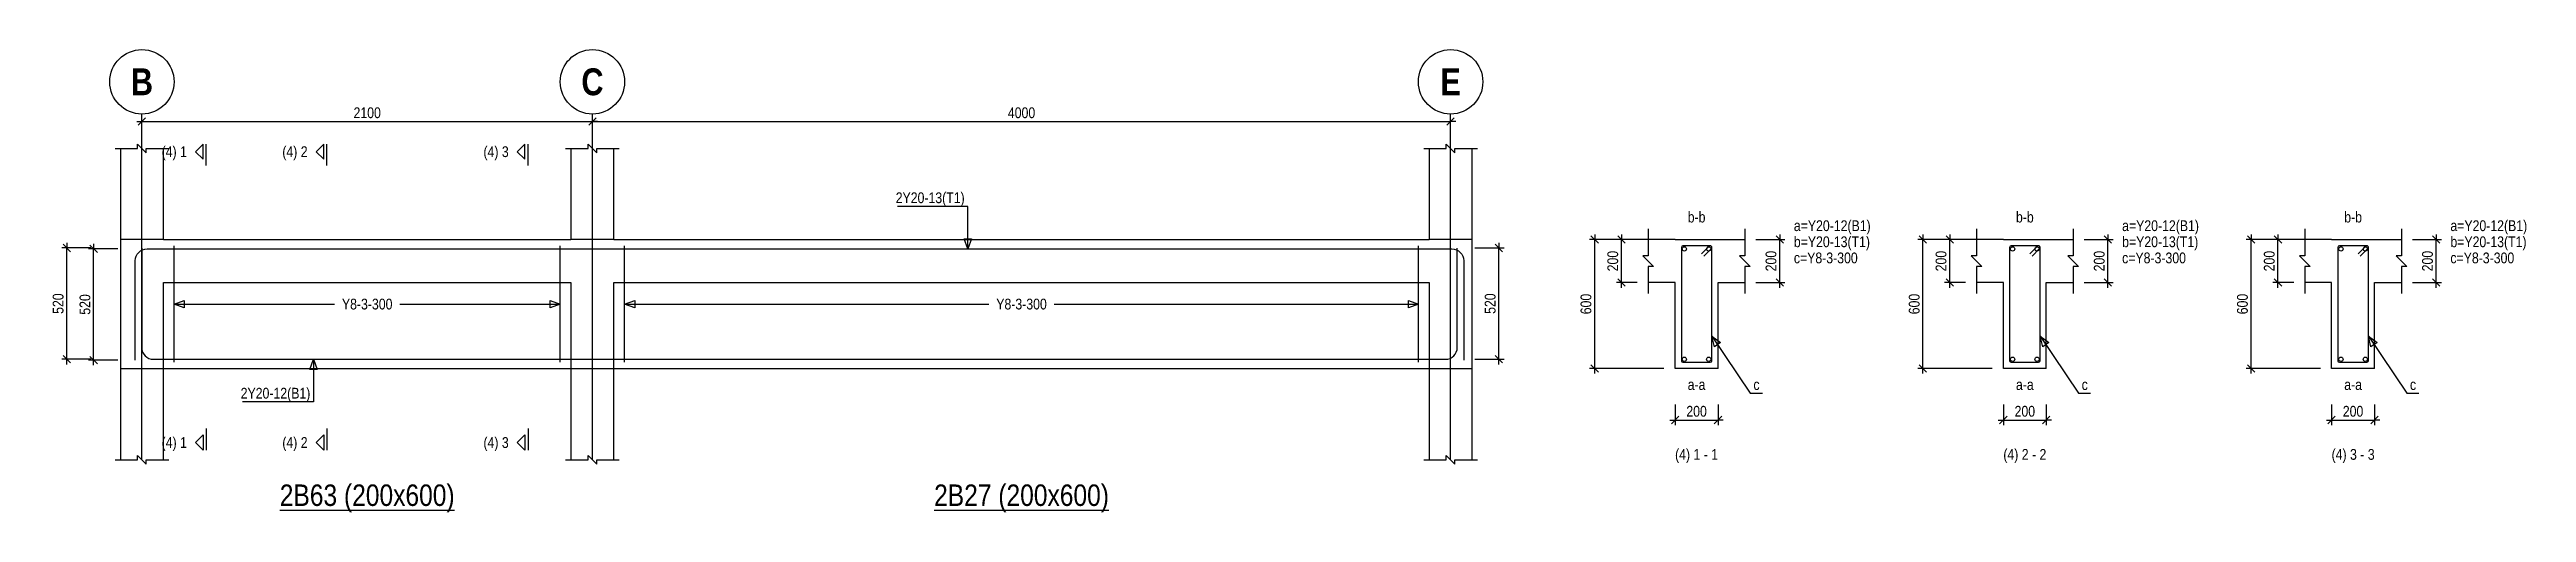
# Model space of a CAD drawing. Extents: x 0 to 206258, y -403073 to 0.
# Drawn here: x 68233 to 91323, y -199714 to -195404 of the extents above; entities that cross this region are included whole.
import ezdxf
from ezdxf.enums import TextEntityAlignment as Align
from ezdxf.lldxf.tags import DXFTag

# ---------------------------------------------------------------- set-up
doc = ezdxf.new("R2010")
doc.units = 0
doc.header["$LTSCALE"] = 1000
for name, color, linetype in [('Axis Circle(Dir 2)', 150, 'Continuous'), ('Axis Label(Dir 1)', 7, 'Continuous'), ('Axis Line(Dir 2)', 150, 'CENTER2'), ('Break Line', 5, 'Continuous'), ('Dimension Line', 5, 'Continuous'), ('Front Elevation Line', 40, 'Continuous'), ('Leader Line', 5, 'Continuous'), ('Link Line', 3, 'Continuous'), ('Rebar Label', 6, 'Continuous'), ('Rebar Line', 7, 'Continuous'), ('Section Label', 1, 'Continuous'), ('Section Line', 1, 'Continuous'), ('Top Rebar Label', 6, 'Continuous'), ('Top Rebar Line', 7, 'Continuous')]:
    doc.layers.add(name, color=color, linetype=linetype)
for name, color, linetype, true_color in [('Back Elevation Line', 191, 'HIDDEN2', 0xd4aaff), ('Beam Label(D)', 94, 'Continuous', 0x008100), ('Beam Line(D)', 112, 'Continuous', 0x00bd5e), ('Link Label', 94, 'Continuous', 0x008100)]:
    doc.layers.add(name, color=color, linetype=linetype, true_color=true_color)
doc.styles.add('Axis Label(Dir 1)', font='ARIALNB.TTF', dxfattribs={"height": 250})
doc.styles.add('Beam Label(D)', font='ARIALN.TTF', dxfattribs={"height": 200})
doc.styles.add('Dimension Text', font='ARIALN.TTF', dxfattribs={"height": 100})
doc.styles.add('Link Label', font='ARIALN.TTF', dxfattribs={"height": 100})
doc.styles.add('Rebar Label', font='ARIALN.TTF', dxfattribs={"height": 100})
doc.styles.add('Section Label', font='ARIALN.TTF', dxfattribs={"height": 100})
doc.styles.add('Top Rebar Label', font='ARIALN.TTF', dxfattribs={"height": 100})
tags = doc.linetypes.add('CENTER2', pattern=[1.125, 0.75, -0.125, 0.125, -0.125]).pattern_tags.tags
tags[10:11] = [DXFTag(74, 4), DXFTag(75, 0), DXFTag(340, '0'), DXFTag(46, 0.0), DXFTag(50, 0.0), DXFTag(44, 0.0), DXFTag(45, 0.0)]
tags[8:9] = [DXFTag(74, 4), DXFTag(75, 0), DXFTag(340, '0'), DXFTag(46, 0.0), DXFTag(50, 0.0), DXFTag(44, 0.0), DXFTag(45, 0.0)]
tags[6:7] = [DXFTag(74, 4), DXFTag(75, 0), DXFTag(340, '0'), DXFTag(46, 0.0), DXFTag(50, 0.0), DXFTag(44, 0.0), DXFTag(45, 0.0)]
tags[4:5] = [DXFTag(74, 4), DXFTag(75, 0), DXFTag(340, '0'), DXFTag(46, 0.0), DXFTag(50, 0.0), DXFTag(44, 0.0), DXFTag(45, 0.0)]
tags = doc.linetypes.add('HIDDEN2', pattern=[0.1875, 0.125, -0.0625]).pattern_tags.tags
tags[6:7] = [DXFTag(74, 4), DXFTag(75, 0), DXFTag(340, '0'), DXFTag(46, 0.0), DXFTag(50, 0.0), DXFTag(44, 0.0), DXFTag(45, 0.0)]
tags[4:5] = [DXFTag(74, 4), DXFTag(75, 0), DXFTag(340, '0'), DXFTag(46, 0.0), DXFTag(50, 0.0), DXFTag(44, 0.0), DXFTag(45, 0.0)]
doc.dimstyles.new('BEAM', dxfattribs={"dimtxt": 100, "dimasz": 30, "dimexe": 48.3, "dimexo": 103.5, "dimgap": 30, "dimtad": 1, "dimtoh": 1, "dimdec": 1, "dimlfac": 0.5, "dimdsep": 46, "dimtxsty": 'Dimension Text', "dimblk": 'PCDIM_TICK', "dimcen": 0.09, "dimclrd": 5, "dimclre": 5, "dimclrt": 5, "dimadec": 1, "dimazin": 0, "dimtp": 1, "dimtm": 1, "dimtfac": 1, "dimtdec": 4, "dimtofl": 0, "dimtmove": 0, "dimatfit": 3, "dimfxl": 1, "dimtolj": 1, "dimtzin": 0, "dimarcsym": 0})

msp = doc.modelspace()

# ---------------------------------------------------------------- texts
at = {"layer": 'Axis Label(Dir 1)', "transparency": 33554687, "style": 'Axis Label(Dir 1)'}
for s, p in [('C', (73293.965, -195704.284)), ('B', (69093.965, -195704.284)), ('E', (81293.965, -195704.284))]:
    msp.add_text(s, height=250, dxfattribs=at).set_placement(p, align=Align.MIDDLE_CENTER)
at = {"layer": 'Beam Label(D)', "transparency": 33554687, "style": 'Beam Label(D)'}
for s, p in [('%%U2B63 (200x600)', (71193.965, -199454.284)), ('%%U2B27 (200x600)', (77293.965, -199454.284))]:
    msp.add_text(s, height=200, dxfattribs=at).set_placement(p, align=Align.TOP_CENTER)
at = {"layer": 'Link Label', "transparency": 33554687, "style": 'Link Label'}
for s, p in [(' c=Y8-3-300', (84461.964, -197394.284)), (' c=Y8-3-300', (87522.203, -197394.284)), (' c=Y8-3-300', (90582.442, -197394.284)), ('c', (84116.964, -198574.284)), ('c', (87177.203, -198574.284)), ('c', (90237.442, -198574.284))]:
    msp.add_text(s, height=100, dxfattribs=at).set_placement(p)
for p in [(71193.965, -197774.284), (77293.965, -197774.284)]:
    msp.add_text('Y8-3-300', height=100, dxfattribs=at).set_placement(p, align=Align.MIDDLE_CENTER)
at = {"layer": 'Rebar Label', "transparency": 33554687, "style": 'Rebar Label'}
for s, p in [('b-b', (83586.964, -197044.284)), ('b-b', (86647.203, -197044.284)), ('b-b', (89707.442, -197044.284)), ('a-a', (83586.964, -198604.284)), ('a-a', (86647.203, -198604.284)), ('a-a', (89707.442, -198604.284))]:
    msp.add_text(s, height=100, dxfattribs=at).set_placement(p, align=Align.BOTTOM_CENTER)
for p in [(84461.964, -197094.284), (87522.203, -197094.284), (90582.442, -197094.284)]:
    msp.add_text(' a=Y20-12(B1)', height=100, dxfattribs=at).set_placement(p)
msp.add_text(' 2Y20-12(B1)', height=100, dxfattribs=at).set_placement((70663.965, -198654.284), align=Align.RIGHT)
at = {"layer": 'Section Label', "transparency": 33554687, "style": 'Section Label'}
for s, p in [('(4) 1', (69513.254, -196354.994)), ('(4) 2', (70638.254, -196354.994)), ('(4) 3', (72513.254, -196354.994)), ('(4) 1', (69513.254, -199063.573)), ('(4) 2', (70638.254, -199063.573)), ('(4) 3', (72513.254, -199063.573))]:
    msp.add_text(s, height=100, dxfattribs=at).set_placement(p, align=Align.MIDDLE_RIGHT)
for s, p in [('(4) 1 - 1', (83586.964, -199254.284)), ('(4) 2 - 2', (86647.203, -199254.284)), ('(4) 3 - 3', (89707.442, -199254.284))]:
    msp.add_text(s, height=100, dxfattribs=at).set_placement(p, align=Align.BOTTOM_CENTER)
at = {"layer": 'Top Rebar Label', "transparency": 33554687, "style": 'Top Rebar Label'}
msp.add_text(' 2Y20-13(T1)', height=100, dxfattribs=at).set_placement((76763.965, -196834.284), align=Align.RIGHT)
for p in [(84461.964, -197244.284), (87522.203, -197244.284), (90582.442, -197244.284)]:
    msp.add_text(' b=Y20-13(T1)', height=100, dxfattribs=at).set_placement(p)

# ---------------------------------------------------------------- blocks, each defined once
blk = doc.blocks.new('PCDIM_TICK')
at = {"layer": 'Dimension Line', "color": 0, "transparency": 33554687}
for p, q in [((1.15, 1.15), (-1.15, -1.15)), ((1.61, 0), (0, 0))]:
    blk.add_line(p, q, dxfattribs=at)
blk = doc.blocks.new('*U2770')
at = {"layer": 'Dimension Line', "color": 5, "true_color": 0x0000ff, "transparency": 16777216}
for p, q in [((68868, -197260), (68596, -197260)), ((68644, -198296), (68644, -197260)), ((68868, -198296), (68596, -198296))]:
    blk.add_line(p, q, dxfattribs=at)
at = {"layer": 'Dimension Line', "color": 5, "true_color": 0x0000ff, "transparency": 16777216, "xscale": 30, "yscale": 30}
for p, rotation in [((68644, -197260), 89.99999999999447), ((68644, -198296), 269.9999999999834)]:
    blk.add_blockref('PCDIM_TICK', p, dxfattribs=dict(at, rotation=rotation))
at = {"layer": 'Dimension Line', "color": 5, "true_color": 0x0000ff, "transparency": 16777216, "insert": (68614, -197778), "char_height": 100, "width": 181.5, "attachment_point": 8, "rotation": 90, "style": 'Dimension Text'}
blk.add_mtext('520', dxfattribs=at)
blk = doc.blocks.new('*U2771')
at = {"layer": 'Dimension Line', "color": 5, "true_color": 0x0000ff, "transparency": 16777216}
for p, q in [((68618, -197252), (68346, -197252)), ((68394, -198288), (68394, -197252)), ((68618, -198288), (68346, -198288))]:
    blk.add_line(p, q, dxfattribs=at)
at = {"layer": 'Dimension Line', "color": 5, "true_color": 0x0000ff, "transparency": 16777216, "xscale": 30, "yscale": 30}
for p, rotation in [((68394, -197252), 89.99999999999447), ((68394, -198288), 269.9999999999834)]:
    blk.add_blockref('PCDIM_TICK', p, dxfattribs=dict(at, rotation=rotation))
at = {"layer": 'Dimension Line', "color": 5, "true_color": 0x0000ff, "transparency": 16777216, "insert": (68364, -197770), "char_height": 100, "width": 181.5, "attachment_point": 8, "rotation": 90, "style": 'Dimension Text'}
blk.add_mtext('520', dxfattribs=at)
blk = doc.blocks.new('*U2772')
at = {"layer": 'Dimension Line', "color": 5, "true_color": 0x0000ff, "transparency": 16777216}
for p, q in [((69094, -196221), (69094, -196026)), ((73294, -196221), (73294, -196026)), ((69094, -196074), (73294, -196074))]:
    blk.add_line(p, q, dxfattribs=at)
at = {"layer": 'Dimension Line', "color": 5, "true_color": 0x0000ff, "transparency": 16777216, "xscale": 30, "yscale": 30, "rotation": 180.0000000000004}
blk.add_blockref('PCDIM_TICK', (69094, -196074), dxfattribs=at)
at = {"layer": 'Dimension Line', "color": 5, "true_color": 0x0000ff, "transparency": 16777216, "xscale": 30, "yscale": 30}
blk.add_blockref('PCDIM_TICK', (73294, -196074), dxfattribs=at)
at = {"layer": 'Dimension Line', "color": 5, "true_color": 0x0000ff, "transparency": 16777216, "insert": (71194, -196044), "char_height": 100, "width": 247.25, "attachment_point": 8, "style": 'Dimension Text'}
blk.add_mtext('2100', dxfattribs=at)
blk = doc.blocks.new('*U2785')
at = {"layer": 'Dimension Line', "color": 5, "true_color": 0x0000ff, "transparency": 16777216}
for p, q in [((81519, -197252), (81792, -197252)), ((81744, -198288), (81744, -197252)), ((81519, -198288), (81792, -198288))]:
    blk.add_line(p, q, dxfattribs=at)
at = {"layer": 'Dimension Line', "color": 5, "true_color": 0x0000ff, "transparency": 16777216, "xscale": 30, "yscale": 30}
for p, rotation in [((81744, -197252), 89.99999999999447), ((81744, -198288), 269.9999999999834)]:
    blk.add_blockref('PCDIM_TICK', p, dxfattribs=dict(at, rotation=rotation))
at = {"layer": 'Dimension Line', "color": 5, "true_color": 0x0000ff, "transparency": 16777216, "insert": (81714, -197770), "char_height": 100, "width": 181.5, "attachment_point": 8, "rotation": 90, "style": 'Dimension Text'}
blk.add_mtext('520', dxfattribs=at)
blk = doc.blocks.new('*U2786')
at = {"layer": 'Dimension Line', "color": 5, "true_color": 0x0000ff, "transparency": 16777216}
for p, q in [((73294, -196221), (73294, -196026)), ((81294, -196221), (81294, -196026)), ((73294, -196074), (81294, -196074))]:
    blk.add_line(p, q, dxfattribs=at)
at = {"layer": 'Dimension Line', "color": 5, "true_color": 0x0000ff, "transparency": 16777216, "xscale": 30, "yscale": 30, "rotation": 180.0000000000004}
blk.add_blockref('PCDIM_TICK', (73294, -196074), dxfattribs=at)
at = {"layer": 'Dimension Line', "color": 5, "true_color": 0x0000ff, "transparency": 16777216, "xscale": 30, "yscale": 30}
blk.add_blockref('PCDIM_TICK', (81294, -196074), dxfattribs=at)
at = {"layer": 'Dimension Line', "color": 5, "true_color": 0x0000ff, "transparency": 16777216, "insert": (77294, -196044), "char_height": 100, "width": 249.2, "attachment_point": 8, "style": 'Dimension Text'}
blk.add_mtext('4000', dxfattribs=at)
blk = doc.blocks.new('*U2773')
at = {"layer": 'Dimension Line', "color": 5, "true_color": 0x0000ff, "transparency": 16777216}
for p, q in [((84140, -197174), (84410, -197174)), ((84362, -197574), (84362, -197174)), ((84140, -197574), (84410, -197574))]:
    blk.add_line(p, q, dxfattribs=at)
at = {"layer": 'Dimension Line', "color": 5, "true_color": 0x0000ff, "transparency": 16777216, "xscale": 30, "yscale": 30}
for p, rotation in [((84362, -197174), 89.99999999999447), ((84362, -197574), 269.9999999999834)]:
    blk.add_blockref('PCDIM_TICK', p, dxfattribs=dict(at, rotation=rotation))
at = {"layer": 'Dimension Line', "color": 5, "true_color": 0x0000ff, "transparency": 16777216, "insert": (84332, -197374), "char_height": 100, "width": 182.77, "attachment_point": 8, "rotation": 90, "style": 'Dimension Text'}
blk.add_mtext('200', dxfattribs=at)
blk = doc.blocks.new('*U2774')
at = {"layer": 'Dimension Line', "color": 5, "true_color": 0x0000ff, "transparency": 16777216}
for p, q in [((83033, -197174), (82839, -197174)), ((82887, -197574), (82887, -197174)), ((83033, -197574), (82839, -197574))]:
    blk.add_line(p, q, dxfattribs=at)
at = {"layer": 'Dimension Line', "color": 5, "true_color": 0x0000ff, "transparency": 16777216, "xscale": 30, "yscale": 30}
for p, rotation in [((82887, -197174), 89.99999999999447), ((82887, -197574), 269.9999999999834)]:
    blk.add_blockref('PCDIM_TICK', p, dxfattribs=dict(at, rotation=rotation))
at = {"layer": 'Dimension Line', "color": 5, "true_color": 0x0000ff, "transparency": 16777216, "insert": (82857, -197374), "char_height": 100, "width": 182.77, "attachment_point": 8, "rotation": 90, "style": 'Dimension Text'}
blk.add_mtext('200', dxfattribs=at)
blk = doc.blocks.new('*U2775')
at = {"layer": 'Dimension Line', "color": 5, "true_color": 0x0000ff, "transparency": 16777216}
for p, q in [((83283, -197174), (82589, -197174)), ((82637, -198374), (82637, -197174)), ((83283, -198374), (82589, -198374))]:
    blk.add_line(p, q, dxfattribs=at)
at = {"layer": 'Dimension Line', "color": 5, "true_color": 0x0000ff, "transparency": 16777216, "xscale": 30, "yscale": 30}
for p, rotation in [((82637, -197174), 89.99999999999447), ((82637, -198374), 269.9999999999834)]:
    blk.add_blockref('PCDIM_TICK', p, dxfattribs=dict(at, rotation=rotation))
at = {"layer": 'Dimension Line', "color": 5, "true_color": 0x0000ff, "transparency": 16777216, "insert": (82607, -197774), "char_height": 100, "width": 181.97, "attachment_point": 8, "rotation": 90, "style": 'Dimension Text'}
blk.add_mtext('600', dxfattribs=at)
blk = doc.blocks.new('*U2776')
at = {"layer": 'Dimension Line', "color": 5, "true_color": 0x0000ff, "transparency": 16777216}
for p, q in [((83387, -198708), (83387, -198903)), ((83787, -198708), (83787, -198903)), ((83387, -198854), (83787, -198854))]:
    blk.add_line(p, q, dxfattribs=at)
at = {"layer": 'Dimension Line', "color": 5, "true_color": 0x0000ff, "transparency": 16777216, "xscale": 30, "yscale": 30, "rotation": 180.0000000000004}
blk.add_blockref('PCDIM_TICK', (83387, -198854), dxfattribs=at)
at = {"layer": 'Dimension Line', "color": 5, "true_color": 0x0000ff, "transparency": 16777216, "xscale": 30, "yscale": 30}
blk.add_blockref('PCDIM_TICK', (83787, -198854), dxfattribs=at)
at = {"layer": 'Dimension Line', "color": 5, "true_color": 0x0000ff, "transparency": 16777216, "insert": (83587, -198824), "char_height": 100, "width": 182.77, "attachment_point": 8, "style": 'Dimension Text'}
blk.add_mtext('200', dxfattribs=at)
blk = doc.blocks.new('*U2777')
at = {"layer": 'Dimension Line', "color": 5, "true_color": 0x0000ff, "transparency": 16777216}
for p, q in [((87201, -197174), (87471, -197174)), ((87422, -197574), (87422, -197174)), ((87201, -197574), (87471, -197574))]:
    blk.add_line(p, q, dxfattribs=at)
at = {"layer": 'Dimension Line', "color": 5, "true_color": 0x0000ff, "transparency": 16777216, "xscale": 30, "yscale": 30}
for p, rotation in [((87422, -197174), 89.99999999999447), ((87422, -197574), 269.9999999999834)]:
    blk.add_blockref('PCDIM_TICK', p, dxfattribs=dict(at, rotation=rotation))
at = {"layer": 'Dimension Line', "color": 5, "true_color": 0x0000ff, "transparency": 16777216, "insert": (87392, -197374), "char_height": 100, "width": 182.77, "attachment_point": 8, "rotation": 90, "style": 'Dimension Text'}
blk.add_mtext('200', dxfattribs=at)
blk = doc.blocks.new('*U2778')
at = {"layer": 'Dimension Line', "color": 5, "true_color": 0x0000ff, "transparency": 16777216}
for p, q in [((86094, -197174), (85899, -197174)), ((85947, -197574), (85947, -197174)), ((86094, -197574), (85899, -197574))]:
    blk.add_line(p, q, dxfattribs=at)
at = {"layer": 'Dimension Line', "color": 5, "true_color": 0x0000ff, "transparency": 16777216, "xscale": 30, "yscale": 30}
for p, rotation in [((85947, -197174), 89.99999999999447), ((85947, -197574), 269.9999999999834)]:
    blk.add_blockref('PCDIM_TICK', p, dxfattribs=dict(at, rotation=rotation))
at = {"layer": 'Dimension Line', "color": 5, "true_color": 0x0000ff, "transparency": 16777216, "insert": (85917, -197374), "char_height": 100, "width": 182.77, "attachment_point": 8, "rotation": 90, "style": 'Dimension Text'}
blk.add_mtext('200', dxfattribs=at)
blk = doc.blocks.new('*U2779')
at = {"layer": 'Dimension Line', "color": 5, "true_color": 0x0000ff, "transparency": 16777216}
for p, q in [((86344, -197174), (85649, -197174)), ((85697, -198374), (85697, -197174)), ((86344, -198374), (85649, -198374))]:
    blk.add_line(p, q, dxfattribs=at)
at = {"layer": 'Dimension Line', "color": 5, "true_color": 0x0000ff, "transparency": 16777216, "xscale": 30, "yscale": 30}
for p, rotation in [((85697, -197174), 89.99999999999447), ((85697, -198374), 269.9999999999834)]:
    blk.add_blockref('PCDIM_TICK', p, dxfattribs=dict(at, rotation=rotation))
at = {"layer": 'Dimension Line', "color": 5, "true_color": 0x0000ff, "transparency": 16777216, "insert": (85667, -197774), "char_height": 100, "width": 181.97, "attachment_point": 8, "rotation": 90, "style": 'Dimension Text'}
blk.add_mtext('600', dxfattribs=at)
blk = doc.blocks.new('*U2780')
at = {"layer": 'Dimension Line', "color": 5, "true_color": 0x0000ff, "transparency": 16777216}
for p, q in [((86447, -198708), (86447, -198903)), ((86847, -198708), (86847, -198903)), ((86447, -198854), (86847, -198854))]:
    blk.add_line(p, q, dxfattribs=at)
at = {"layer": 'Dimension Line', "color": 5, "true_color": 0x0000ff, "transparency": 16777216, "xscale": 30, "yscale": 30, "rotation": 180.0000000000004}
blk.add_blockref('PCDIM_TICK', (86447, -198854), dxfattribs=at)
at = {"layer": 'Dimension Line', "color": 5, "true_color": 0x0000ff, "transparency": 16777216, "xscale": 30, "yscale": 30}
blk.add_blockref('PCDIM_TICK', (86847, -198854), dxfattribs=at)
at = {"layer": 'Dimension Line', "color": 5, "true_color": 0x0000ff, "transparency": 16777216, "insert": (86647, -198824), "char_height": 100, "width": 182.77, "attachment_point": 8, "style": 'Dimension Text'}
blk.add_mtext('200', dxfattribs=at)
blk = doc.blocks.new('*U2781')
at = {"layer": 'Dimension Line', "color": 5, "true_color": 0x0000ff, "transparency": 16777216}
for p, q in [((90261, -197174), (90531, -197174)), ((90482, -197574), (90482, -197174)), ((90261, -197574), (90531, -197574))]:
    blk.add_line(p, q, dxfattribs=at)
at = {"layer": 'Dimension Line', "color": 5, "true_color": 0x0000ff, "transparency": 16777216, "xscale": 30, "yscale": 30}
for p, rotation in [((90482, -197174), 89.99999999999447), ((90482, -197574), 269.9999999999834)]:
    blk.add_blockref('PCDIM_TICK', p, dxfattribs=dict(at, rotation=rotation))
at = {"layer": 'Dimension Line', "color": 5, "true_color": 0x0000ff, "transparency": 16777216, "insert": (90452, -197374), "char_height": 100, "width": 182.77, "attachment_point": 8, "rotation": 90, "style": 'Dimension Text'}
blk.add_mtext('200', dxfattribs=at)
blk = doc.blocks.new('*U2782')
at = {"layer": 'Dimension Line', "color": 5, "true_color": 0x0000ff, "transparency": 16777216}
for p, q in [((89154, -197174), (88959, -197174)), ((89007, -197574), (89007, -197174)), ((89154, -197574), (88959, -197574))]:
    blk.add_line(p, q, dxfattribs=at)
at = {"layer": 'Dimension Line', "color": 5, "true_color": 0x0000ff, "transparency": 16777216, "xscale": 30, "yscale": 30}
for p, rotation in [((89007, -197174), 89.99999999999447), ((89007, -197574), 269.9999999999834)]:
    blk.add_blockref('PCDIM_TICK', p, dxfattribs=dict(at, rotation=rotation))
at = {"layer": 'Dimension Line', "color": 5, "true_color": 0x0000ff, "transparency": 16777216, "insert": (88977, -197374), "char_height": 100, "width": 182.77, "attachment_point": 8, "rotation": 90, "style": 'Dimension Text'}
blk.add_mtext('200', dxfattribs=at)
blk = doc.blocks.new('*U2783')
at = {"layer": 'Dimension Line', "color": 5, "true_color": 0x0000ff, "transparency": 16777216}
for p, q in [((89404, -197174), (88709, -197174)), ((88757, -198374), (88757, -197174)), ((89404, -198374), (88709, -198374))]:
    blk.add_line(p, q, dxfattribs=at)
at = {"layer": 'Dimension Line', "color": 5, "true_color": 0x0000ff, "transparency": 16777216, "xscale": 30, "yscale": 30}
for p, rotation in [((88757, -197174), 89.99999999999447), ((88757, -198374), 269.9999999999834)]:
    blk.add_blockref('PCDIM_TICK', p, dxfattribs=dict(at, rotation=rotation))
at = {"layer": 'Dimension Line', "color": 5, "true_color": 0x0000ff, "transparency": 16777216, "insert": (88727, -197774), "char_height": 100, "width": 181.97, "attachment_point": 8, "rotation": 90, "style": 'Dimension Text'}
blk.add_mtext('600', dxfattribs=at)
blk = doc.blocks.new('*U2784')
at = {"layer": 'Dimension Line', "color": 5, "true_color": 0x0000ff, "transparency": 16777216}
for p, q in [((89507, -198708), (89507, -198903)), ((89907, -198708), (89907, -198903)), ((89507, -198854), (89907, -198854))]:
    blk.add_line(p, q, dxfattribs=at)
at = {"layer": 'Dimension Line', "color": 5, "true_color": 0x0000ff, "transparency": 16777216, "xscale": 30, "yscale": 30, "rotation": 180.0000000000004}
blk.add_blockref('PCDIM_TICK', (89507, -198854), dxfattribs=at)
at = {"layer": 'Dimension Line', "color": 5, "true_color": 0x0000ff, "transparency": 16777216, "xscale": 30, "yscale": 30}
blk.add_blockref('PCDIM_TICK', (89907, -198854), dxfattribs=at)
at = {"layer": 'Dimension Line', "color": 5, "true_color": 0x0000ff, "transparency": 16777216, "insert": (89707, -198824), "char_height": 100, "width": 182.77, "attachment_point": 8, "style": 'Dimension Text'}
blk.add_mtext('200', dxfattribs=at)

# ---------------------------------------------------------------- dimensions: what is measured, and where the dimension line sits
at = {"layer": 'Dimension Line', "transparency": 33554687}
for base, p1, p2, text, picture, middle in [((71193.965, -196074.284), (69093.965, -196324.284), (73293.965, -196324.284), '2100', '*U2772', (71193.965, -196074.284)), ((77293.965, -196074.284), (73293.965, -196324.284), (81293.965, -196324.284), '4000', '*U2786', (77293.965, -196074.284)), ((83586.964, -198854.284), (83386.964, -198604.284), (83786.964, -198604.284), '200', '*U2776', (83586.964, -198854.284)), ((86647.203, -198854.284), (86447.203, -198604.284), (86847.203, -198604.284), '200', '*U2780', (86647.203, -198854.284)), ((89707.442, -198854.284), (89507.442, -198604.284), (89907.442, -198604.284), '200', '*U2784', (89707.442, -198854.284))]:
    dim = msp.add_linear_dim(base=base, p1=p1, p2=p2, text=text, dimstyle='BEAM', override={"dimscale": 1, "dimtxt": 100, "dimasz": 30, "dimexe": 48.3, "dimexo": 103.5, "dimgap": 30, "dimtad": 1, "dimtih": 0, "dimdec": 1, "dimlfac": 0.5, "dimzin": 8, "dimlunit": 2, "dimpost": '', "dimtxsty": 'Dimension Text', "dimblk": 'PCDIM_TICK', "dimse1": 0, "dimse2": 0, "dimsd2": 0, "dimclrd": 5, "dimclre": 5, "dimclrt": 5, "dimaunit": 0, "dimadec": 1, "dimazin": 0, "dimtol": 0, "dimtp": 1, "dimtm": 1, "dimtmove": 0}, dxfattribs=at)
    dim.commit()
    dim.dimension.update_dxf_attribs({"geometry": picture, "text_midpoint": middle})
for base, p1, p2, text, picture, middle in [((82636.964, -197774.284), (83386.964, -198374.284), (83386.964, -197174.284), '600', '*U2775', (82636.964, -197774.284)), ((82886.964, -197374.284), (83136.964, -197574.284), (83136.964, -197174.284), '200', '*U2774', (82886.964, -197374.284)), ((84361.964, -197374.284), (84036.964, -197574.284), (84036.964, -197174.284), '200', '*U2773', (84361.964, -197374.284)), ((85697.203, -197774.284), (86447.203, -198374.284), (86447.203, -197174.284), '600', '*U2779', (85697.203, -197774.284)), ((85947.203, -197374.284), (86197.203, -197574.284), (86197.203, -197174.284), '200', '*U2778', (85947.203, -197374.284)), ((87422.203, -197374.284), (87097.203, -197574.284), (87097.203, -197174.284), '200', '*U2777', (87422.203, -197374.284)), ((88757.442, -197774.284), (89507.442, -198374.284), (89507.442, -197174.284), '600', '*U2783', (88757.442, -197774.284)), ((89007.442, -197374.284), (89257.442, -197574.284), (89257.442, -197174.284), '200', '*U2782', (89007.442, -197374.284)), ((90482.442, -197374.284), (90157.442, -197574.284), (90157.442, -197174.284), '200', '*U2781', (90482.442, -197374.284)), ((68393.965, -197770.284), (68721.965, -198288.284), (68721.965, -197252.284), '520', '*U2771', (68393.965, -197770.284)), ((68643.965, -197778.284), (68971.965, -198296.284), (68971.965, -197260.284), '520', '*U2770', (68643.965, -197778.284)), ((81743.964, -197770.284), (81415.964, -198288.284), (81415.965, -197252.284), '520', '*U2785', (81743.964, -197770.284))]:
    dim = msp.add_linear_dim(base=base, p1=p1, p2=p2, angle=90, text=text, dimstyle='BEAM', override={"dimscale": 1, "dimtxt": 100, "dimasz": 30, "dimexe": 48.3, "dimexo": 103.5, "dimgap": 30, "dimtad": 1, "dimtih": 0, "dimdec": 1, "dimlfac": 0.5, "dimzin": 8, "dimlunit": 2, "dimpost": '', "dimtxsty": 'Dimension Text', "dimblk": 'PCDIM_TICK', "dimse1": 0, "dimse2": 0, "dimsd2": 0, "dimclrd": 5, "dimclre": 5, "dimclrt": 5, "dimaunit": 0, "dimadec": 1, "dimazin": 0, "dimtol": 0, "dimtp": 1, "dimtm": 1, "dimtmove": 0}, dxfattribs=at)
    dim.commit()
    dim.dimension.update_dxf_attribs({"geometry": picture, "text_midpoint": middle})

# ---------------------------------------------------------------- linework, layer by layer
at = {"layer": 'Axis Circle(Dir 2)', "transparency": 33554687}
for centre in [(69093.965, -195704.284), (73293.965, -195704.284), (81293.965, -195704.284)]:
    msp.add_circle(centre, 300, dxfattribs=at)
at = {"layer": 'Axis Line(Dir 2)', "transparency": 33554687}
for points in [[(69093.965, -199224.284), (69093.965, -196004.284)], [(73293.965, -199224.284), (73293.965, -196004.284)], [(81293.965, -199224.284), (81293.965, -196004.284)]]:
    msp.add_lwpolyline(points, dxfattribs=at)
at = {"layer": 'Back Elevation Line', "transparency": 33554687}
for points in [[(69293.965, -197174.284), (68893.965, -197174.284)], [(68893.965, -197174.284), (68893.965, -198374.284)], [(69293.965, -197174.284), (73093.965, -197174.284)], [(73493.965, -197174.284), (73093.965, -197174.284)], [(73493.965, -197174.284), (81093.965, -197174.284)], [(81493.965, -197174.284), (81093.965, -197174.284)], [(81493.965, -198374.284), (81493.965, -197174.284)], [(69293.965, -198374.284), (69293.965, -197574.284)], [(69293.965, -197574.284), (73093.965, -197574.284)], [(73093.965, -197574.284), (73093.965, -198374.284)], [(73493.965, -198374.284), (73493.965, -197574.284)], [(73493.965, -197574.284), (81093.965, -197574.284)], [(81093.965, -197574.284), (81093.965, -198374.284)], [(68893.965, -198374.284), (69293.965, -198374.284)], [(73093.965, -198374.284), (73493.965, -198374.284)], [(81093.965, -198374.284), (81493.965, -198374.284)]]:
    msp.add_lwpolyline(points, dxfattribs=at)
at = {"layer": 'Beam Line(D)', "transparency": 33554687}
for points in [[(68893.965, -196324.284), (68893.965, -197174.284)], [(69293.965, -197174.284), (69293.965, -196324.284)], [(73093.965, -196324.284), (73093.965, -197174.284)], [(73493.965, -197174.284), (73493.965, -196324.284)], [(81093.965, -196324.284), (81093.965, -197174.284)], [(81493.965, -197174.284), (81493.965, -196324.284)], [(68893.965, -197174.284), (68893.965, -199224.284)], [(69293.965, -197174.284), (73093.965, -197174.284)], [(73493.965, -197174.284), (81093.965, -197174.284)], [(81493.965, -199224.284), (81493.965, -197174.284)], [(83386.964, -197174.284), (83136.964, -197174.284)], [(83386.964, -197174.284), (83786.964, -197174.284)], [(83386.964, -197174.284), (83386.964, -197174.284)], [(83786.964, -197174.284), (83786.964, -197174.284)], [(83786.964, -197174.284), (84036.964, -197174.284)], [(86447.203, -197174.284), (86197.203, -197174.284)], [(86447.203, -197174.284), (86847.203, -197174.284)], [(86447.203, -197174.284), (86447.203, -197174.284)], [(86847.203, -197174.284), (86847.203, -197174.284)], [(86847.203, -197174.284), (87097.203, -197174.284)], [(89507.442, -197174.284), (89257.442, -197174.284)], [(89507.442, -197174.284), (89907.442, -197174.284)], [(89507.442, -197174.284), (89507.442, -197174.284)], [(89907.442, -197174.284), (89907.442, -197174.284)], [(89907.442, -197174.284), (90157.442, -197174.284)], [(83786.964, -198374.284), (83386.964, -198374.284), (83386.964, -197574.284), (83136.964, -197574.284)], [(83786.964, -198374.284), (83786.964, -197574.284), (84036.964, -197574.284)], [(86847.203, -198374.284), (86447.203, -198374.284), (86447.203, -197574.284), (86197.203, -197574.284)], [(86847.203, -198374.284), (86847.203, -197574.284), (87097.203, -197574.284)], [(89907.442, -198374.284), (89507.442, -198374.284), (89507.442, -197574.284), (89257.442, -197574.284)], [(89907.442, -198374.284), (89907.442, -197574.284), (90157.442, -197574.284)], [(69293.965, -199224.284), (69293.965, -198374.284)], [(69293.965, -198374.284), (73093.965, -198374.284)], [(73093.965, -198374.284), (73093.965, -199224.284)], [(73493.965, -199224.284), (73493.965, -198374.284)], [(73493.965, -198374.284), (81093.965, -198374.284)], [(81093.965, -198374.284), (81093.965, -199224.284)]]:
    msp.add_lwpolyline(points, dxfattribs=at)
at = {"layer": 'Break Line', "transparency": 33554687}
for points in [[(68843.965, -196324.284), (69053.965, -196324.284), (69053.965, -196284.284), (69133.965, -196364.284), (69133.965, -196324.284), (69343.965, -196324.284)], [(73043.965, -196324.284), (73253.965, -196324.284), (73253.965, -196284.284), (73333.965, -196364.284), (73333.965, -196324.284), (73543.965, -196324.284)], [(81043.965, -196324.284), (81253.965, -196324.284), (81253.965, -196284.284), (81333.965, -196364.284), (81333.965, -196324.284), (81543.965, -196324.284)], [(83136.964, -197074.284), (83136.964, -197324.284), (83086.964, -197324.284), (83186.964, -197424.284), (83136.964, -197424.284), (83136.964, -197674.284)], [(84036.964, -197074.284), (84036.964, -197324.284), (83986.964, -197324.284), (84086.964, -197424.284), (84036.964, -197424.284), (84036.964, -197674.284)], [(86197.203, -197074.284), (86197.203, -197324.284), (86147.203, -197324.284), (86247.203, -197424.284), (86197.203, -197424.284), (86197.203, -197674.284)], [(87097.203, -197074.284), (87097.203, -197324.284), (87047.203, -197324.284), (87147.203, -197424.284), (87097.203, -197424.284), (87097.203, -197674.284)], [(89257.442, -197074.284), (89257.442, -197324.284), (89207.442, -197324.284), (89307.442, -197424.284), (89257.442, -197424.284), (89257.442, -197674.284)], [(90157.442, -197074.284), (90157.442, -197324.284), (90107.442, -197324.284), (90207.442, -197424.284), (90157.442, -197424.284), (90157.442, -197674.284)], [(68843.965, -199224.284), (69053.965, -199224.284), (69053.965, -199184.284), (69133.965, -199264.284), (69133.965, -199224.284), (69343.965, -199224.284)], [(73043.965, -199224.284), (73253.965, -199224.284), (73253.965, -199184.284), (73333.965, -199264.284), (73333.965, -199224.284), (73543.965, -199224.284)], [(81043.965, -199224.284), (81253.965, -199224.284), (81253.965, -199184.284), (81333.965, -199264.284), (81333.965, -199224.284), (81543.965, -199224.284)]]:
    msp.add_lwpolyline(points, dxfattribs=at)
at = {"layer": 'Front Elevation Line', "transparency": 33554687}
for points in [[(69293.965, -197174.284), (68893.965, -197174.284)], [(68893.965, -197174.284), (68893.965, -198374.284)], [(69293.965, -197174.284), (73093.965, -197174.284)], [(73493.965, -197174.284), (73093.965, -197174.284)], [(73493.965, -197174.284), (81093.965, -197174.284)], [(81493.965, -197174.284), (81093.965, -197174.284)], [(81493.965, -198374.284), (81493.965, -197174.284)], [(69293.965, -198374.284), (69293.965, -197574.284)], [(69293.965, -197574.284), (73093.965, -197574.284)], [(73093.965, -197574.284), (73093.965, -198374.284)], [(73493.965, -198374.284), (73493.965, -197574.284)], [(73493.965, -197574.284), (81093.965, -197574.284)], [(81093.965, -197574.284), (81093.965, -198374.284)], [(68893.965, -198374.284), (69293.965, -198374.284)], [(73093.965, -198374.284), (73493.965, -198374.284)], [(81093.965, -198374.284), (81493.965, -198374.284)]]:
    msp.add_lwpolyline(points, dxfattribs=at)
at = {"layer": 'Leader Line', "transparency": 33554687}
for points in [[(76793.965, -197260.284), (76793.965, -196864.284), (76138.974, -196864.284)], [(76759.763, -197166.314), (76828.167, -197166.314), (76793.965, -197260.284), (76759.763, -197166.314)], [(69393.965, -197774.284), (69487.934, -197740.082), (69487.934, -197808.486), (69393.965, -197774.284), (70889.321, -197774.284)], [(71498.609, -197774.284), (72993.965, -197774.284), (72899.996, -197808.486), (72899.996, -197740.082), (72993.965, -197774.284)], [(73593.965, -197774.284), (73687.934, -197740.082), (73687.934, -197808.486), (73593.965, -197774.284), (76989.321, -197774.284)], [(77598.609, -197774.284), (80993.965, -197774.284), (80899.995, -197808.486), (80899.995, -197740.082), (80993.965, -197774.284)], [(83809.905, -198133.008), (83753.22, -198171.297), (83728.964, -198074.283), (83809.905, -198133.008)], [(83728.964, -198074.283), (84086.964, -198604.284), (84200.094, -198604.284)], [(86870.144, -198133.009), (86813.46, -198171.297), (86789.203, -198074.284), (86870.144, -198133.009)], [(86789.203, -198074.284), (87147.203, -198604.284), (87260.332, -198604.284)], [(89930.382, -198133.008), (89873.698, -198171.297), (89849.442, -198074.283), (89930.382, -198133.008)], [(89849.442, -198074.283), (90207.442, -198604.284), (90320.571, -198604.284)], [(70693.965, -198288.284), (70693.965, -198684.284), (70031.291, -198684.284)], [(70728.167, -198382.253), (70659.763, -198382.253), (70693.965, -198288.284), (70728.167, -198382.253)]]:
    msp.add_lwpolyline(points, dxfattribs=at)
at = {"layer": 'Link Line', "transparency": 33554687}
for p, q in [((69393.965, -198316.284), (69393.965, -197232.284)), ((72993.965, -198316.284), (72993.965, -197232.284)), ((73593.965, -198316.284), (73593.965, -197232.284)), ((80993.965, -198316.284), (80993.965, -197232.284))]:
    msp.add_line(p, q, dxfattribs=at)
for points in [[(83654.153, -197326.894), (83724.864, -197256.183, 0.668178638), (83714.964, -197232.284), (83458.964, -197232.284, 0.414213562), (83444.964, -197246.284), (83444.964, -198302.284, 0.414213562), (83458.964, -198316.284), (83714.964, -198316.284, 0.414213562), (83728.964, -198302.284), (83728.964, -197246.284, 0.668178638), (83705.065, -197236.384), (83634.354, -197307.095)], [(86714.392, -197326.894), (86785.103, -197256.183, 0.668178638), (86775.203, -197232.284), (86519.203, -197232.284, 0.414213562), (86505.203, -197246.284), (86505.203, -198302.284, 0.414213562), (86519.203, -198316.284), (86775.203, -198316.284, 0.414213562), (86789.203, -198302.284), (86789.203, -197246.284, 0.668178638), (86765.304, -197236.384), (86694.593, -197307.095)], [(89774.631, -197326.894), (89845.341, -197256.183, 0.668178638), (89835.442, -197232.284), (89579.442, -197232.284, 0.414213562), (89565.442, -197246.284), (89565.442, -198302.284, 0.414213562), (89579.442, -198316.284), (89835.442, -198316.284, 0.414213562), (89849.442, -198302.284), (89849.442, -197246.284, 0.668178638), (89825.542, -197236.384), (89754.832, -197307.095)]]:
    msp.add_lwpolyline(points, format="xyb", dxfattribs=at)
at = {"layer": 'Rebar Line', "transparency": 33554687}
msp.add_lwpolyline([(69091.965, -197252.284), (69091.965, -198178.328, 0.414213562), (69201.921, -198288.284), (81246.009, -198288.284, 0.414213543), (81355.964, -198178.328), (81355.965, -197252.284)], format="xyb", dxfattribs=at)
for centre in [(83472.964, -197260.284), (83700.964, -197260.284), (86533.203, -197260.284), (86761.203, -197260.284), (89593.442, -197260.284), (89821.442, -197260.284), (83472.964, -198288.284), (83700.964, -198288.284), (86533.203, -198288.284), (86761.203, -198288.284), (89593.442, -198288.284), (89821.442, -198288.284)]:
    msp.add_circle(centre, 20, dxfattribs=at)
at = {"layer": 'Section Line', "transparency": 33554687}
for points in [[(69663.965, -196284.284), (69593.254, -196354.994), (69663.965, -196425.705), (69663.965, -196284.284)], [(69693.965, -196484.284), (69693.965, -196284.284)], [(70788.965, -196284.284), (70718.254, -196354.994), (70788.965, -196425.705), (70788.965, -196284.284)], [(70818.965, -196484.284), (70818.965, -196284.284)], [(72663.965, -196284.284), (72593.254, -196354.994), (72663.965, -196425.705), (72663.965, -196284.284)], [(72693.965, -196484.284), (72693.965, -196284.284)], [(69663.965, -199134.284), (69663.965, -199134.284), (69593.254, -199063.573), (69663.965, -198992.862), (69663.965, -199134.284)], [(69693.965, -198934.284), (69693.965, -199134.284)], [(70788.965, -199134.284), (70788.965, -199134.284), (70718.254, -199063.573), (70788.965, -198992.862), (70788.965, -199134.284)], [(70818.965, -198934.284), (70818.965, -199134.284)], [(72663.965, -199134.284), (72663.965, -199134.284), (72593.254, -199063.573), (72663.965, -198992.862), (72663.965, -199134.284)], [(72693.965, -198934.284), (72693.965, -199134.284)]]:
    msp.add_lwpolyline(points, dxfattribs=at)
at = {"layer": 'Top Rebar Line', "transparency": 33554687}
msp.add_lwpolyline([(69031.965, -198296.284), (69031.965, -197370.239, -0.414213562), (69141.921, -197260.284), (81306.009, -197260.284, -0.414213562), (81415.964, -197370.239), (81415.964, -198296.284)], format="xyb", dxfattribs=at)

msp.set_redraw_order([(e.dxf.handle, doc.entitydb.next_handle()) for e in msp.query("TEXT MTEXT ATTDEF DIMENSION ARC_DIMENSION")])  # texts and dimensions are drawn at this point

doc.saveas('drawing.dxf')
